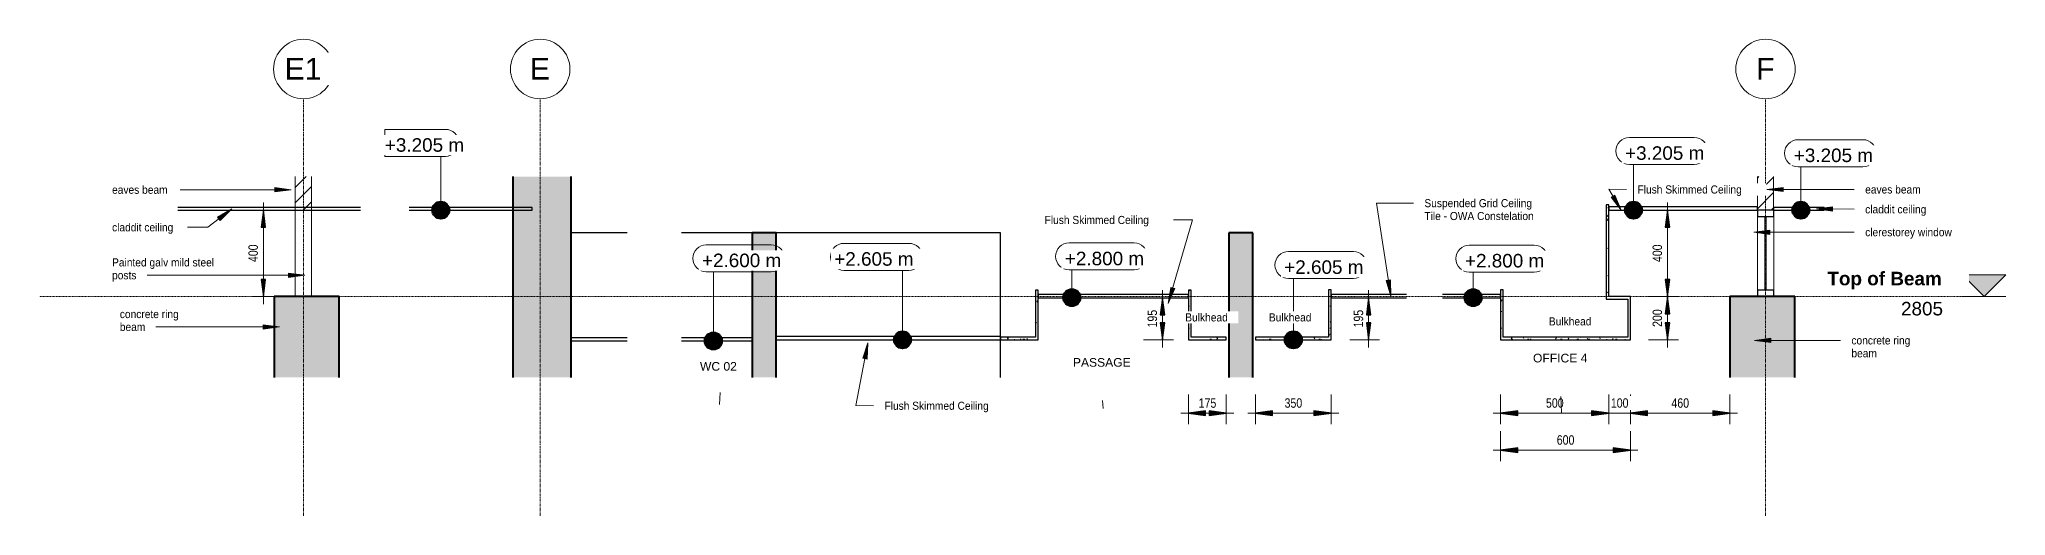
# Model space of a CAD drawing. Header units: millimetres. Extents: x 2814 to 112404, y -27229 to 26301.
# Drawn here: x 103312 to 112404, y 1792 to 3995 of the extents above; entities that cross this region are included whole.
import ezdxf

# ---------------------------------------------------------------- set-up
doc = ezdxf.new("R2010")
doc.units = ezdxf.units.MM
doc.linetypes.add('1000 Dashed', pattern=[2, 1, -1])
doc.linetypes.add('Grid Line', pattern=[22.225, 12.7, -3.175, 3.175, -3.175])
for name, color, linetype, lineweight in [('A-ANNO-DIMS', 211, 'Continuous', 5), ('A-ANNO-DIMS-25', 211, 'Continuous', 5), ('A-AREA-IDEN', 2, 'Continuous', 5), ('A-CLNG', 13, 'Continuous', 9), ('A-CLNG-PATT', 13, 'Continuous', 9), ('A-FLOR-LEVL', 51, 'Continuous', 5), ('A-GLAZ-CURT', 52, 'Continuous', 5), ('A-GLAZ-CWMG', 51, 'Continuous', 5), ('A-WALL', 113, 'Continuous', 9), ('A-WALL-PATT', 111, 'Continuous', 9), ('G-ANNO-DIMS', 111, 'Continuous', 5), ('G-ANNO-TEXT', 231, 'Continuous', 5), ('I-WALL', 2, 'Continuous', 9), ('S-COLS', 52, 'Continuous', 5), ('S-FSTN', 2, 'Continuous', 5), ('S-GRID', 1, 'Continuous', 5), ('S-GRID-IDEN', 1, 'Continuous', 5)]:
    doc.layers.add(name, color=color, linetype=linetype, lineweight=lineweight)
doc.styles.add('Arial_10', font='arial.ttf', dxfattribs={"height": 62.5})
doc.styles.add('Arial_11', font='arial.ttf', dxfattribs={"width": 0.8, "height": 43.75})
doc.styles.add('Arial_12', font='arial.ttf', dxfattribs={"width": 0.9, "height": 37.5})
doc.styles.add('Arial_13', font='arial.ttf', dxfattribs={"height": 40})
doc.styles.add('Arial_9', font='arial.ttf', dxfattribs={"height": 100})
doc.styles.add('Arial_B_1', font='arialbd.ttf', dxfattribs={"height": 62.5})
doc.dimstyles.new('SVA_Arc_Length-1_8mm_BLUE_Arrow_4', dxfattribs={"dimscale": 304.8, "dimtxt": 44.636349, "dimasz": 0.260417, "dimexe": 0.164042, "dimexo": 0.0625, "dimgap": 0.04101, "dimtad": 1, "dimdec": 0, "dimrnd": 5, "dimzin": 0, "dimdsep": 46, "dimtxsty": 'Arial_11', "dimsah": 1, "dimcen": 0.09, "dimdle": 0.114829, "dimazin": 0, "dimtfac": 1, "dimtdec": 4, "dimtix": 1, "dimtmove": 0, "dimatfit": 3, "dimfxl": 0.287073, "dimfxlon": 1, "dimtvp": 1, "dimtfill": 1, "dimtolj": 1, "dimtzin": 0, "dimarcsym": 2})
pattern_1 = [(45, (-3547.91, 5504.12), (-35.35534, 35.35534), [])]
pattern_2 = [(0, (-3547.908, 5504.122), (101.6, 25.4), [8.382, -67.818, 8.382, -67.818, -406.4]), (0, (-3547.908, 5504.122), (101.6, 25.4), [-152.4, 8.382, -144.018, 8.382, -67.818, -177.8]), (0, (-3547.908, 5504.122), (101.6, 25.4), [-381, 8.382, -42.418, 8.382, -118.618]), (120, (-3509.808, 5516.822), (-72.79705, 75.28818), [8.382, -67.818, 8.382, -67.818, -406.4]), (120, (-3509.808, 5516.822), (-72.79705, 75.28818), [-152.4, 8.382, -144.018, 8.382, -67.818, -177.8]), (120, (-3509.808, 5516.822), (-72.79705, 75.28818), [-381, 8.382, -42.418, 8.382, -118.618]), (240, (-3497.108, 5567.622), (-28.80295, -100.68818), [8.382, -67.818, 8.382, -67.818, -406.4]), (240, (-3497.108, 5567.622), (-28.80295, -100.68818), [-152.4, 8.382, -144.018, 8.382, -67.818, -177.8]), (240, (-3497.108, 5567.622), (-28.80295, -100.68818), [-381, 8.382, -42.418, 8.382, -118.618])]

msp = doc.modelspace()

# ---------------------------------------------------------------- texts
at = {"layer": 'A-AREA-IDEN', "char_height": 40, "attachment_point": 1, "style": 'Arial_13'}
for s, insert, width in [('WC 02', (106366.8, 2502.4), 218.46), ('PASSAGE', (108091.3, 2520.8), 330.696), ('OFFICE 4', (110218.7, 2540.6), 310.654)]:
    msp.add_mtext(s, dxfattribs=dict(at, insert=insert, width=width))

# ---------------------------------------------------------------- blocks, each defined once
blk = doc.blocks.new('Structural Connections 1 - Structural Connections 1-1359859-Bulkhead Detail - 03')
at = {"layer": 'S-FSTN', "lineweight": 15}
h = blk.add_hatch(dxfattribs=at)
h.set_pattern_fill('FP_37', color=256, style=0, pattern_type=2)
h.set_pattern_definition(pattern_1)
h.paths.add_polyline_path([(-3277.3, 3205), (-3277.3, 3359.9), (-3352.3, 3359.9), (-3352.3, 3205)])
for p, q in [((-3352.3, 3359.9), (-3352.3, 3205)), ((-3277.3, 3205), (-3277.3, 3359.9)), ((-3352.3, 3205), (-3277.3, 3205))]:
    blk.add_line(p, q, dxfattribs=at)
blk = doc.blocks.new('System Panel - Glazed-1463166-Bulkhead Detail - 03')
at = {"layer": 'A-GLAZ-CURT', "lineweight": 15}
for p, q in [((-3311.4, 3175), (-3317.9, 3175)), ((-3317.9, 3175), (-3317.9, 2835)), ((-3311.4, 2835), (-3311.4, 3175)), ((-3317.9, 2835), (-3311.4, 2835))]:
    blk.add_line(p, q, dxfattribs=at)
blk = doc.blocks.new('Rectangular Mullion - 30x75-1463164-Bulkhead Detail - 03')
at = {"layer": 'A-GLAZ-CWMG', "lineweight": 25}
for p, q in [((-3277.1, 3205), (-3352.1, 3205)), ((-3352.1, 3205), (-3352.1, 3175)), ((-3277.1, 3175), (-3277.1, 3205)), ((-3352.1, 3175), (-3277.1, 3175))]:
    blk.add_line(p, q, dxfattribs=at)
blk = doc.blocks.new('Rectangular Mullion - 30x75-1463165-Bulkhead Detail - 03')
at = {"layer": 'A-GLAZ-CWMG', "lineweight": 25}
for p, q in [((-3277.1, 2835), (-3352.1, 2835)), ((-3352.1, 2835), (-3352.1, 2805)), ((-3277.1, 2805), (-3277.1, 2835)), ((-3352.1, 2805), (-3277.1, 2805))]:
    blk.add_line(p, q, dxfattribs=at)
blk = doc.blocks.new('Rectangular Mullion - 30x75-1460575-Bulkhead Detail - 03')
at = {"layer": 'A-GLAZ-CWMG', "lineweight": 15}
for p, q in [((-3352.1, 3175), (-3352.1, 2835)), ((-3277.1, 3175), (-3277.1, 2835))]:
    blk.add_line(p, q, dxfattribs=at)
blk = doc.blocks.new('Ceilings 12 - Ceilings 2-1452586-Bulkhead Detail - 03')
at = {"layer": 'A-CLNG-PATT', "lineweight": 15}
h = blk.add_hatch(dxfattribs=at)
h.set_pattern_fill('FP_38', color=256, style=0, pattern_type=2)
h.set_pattern_definition(pattern_2)
h.paths.add_polyline_path([(-4539.8, 2605), (-3939.8, 2605), (-3939.8, 2805), (-4039.8, 2805), (-4039.8, 3230), (-4051.8, 3230), (-4051.8, 2793), (-3951.8, 2793), (-3951.8, 2617), (-4527.8, 2617), (-4527.8, 2837), (-4539.8, 2837)])
at = {"layer": 'A-CLNG', "lineweight": 25}
for p, q in [((-4039.8, 3230), (-4051.8, 3230)), ((-4051.8, 3230), (-4051.8, 2793)), ((-4039.8, 2805), (-4039.8, 3230)), ((-4527.8, 2837), (-4539.8, 2837)), ((-4539.8, 2837), (-4539.8, 2605)), ((-4527.8, 2617), (-4527.8, 2837)), ((-4051.8, 2793), (-3951.8, 2793)), ((-3939.8, 2805), (-4039.8, 2805)), ((-3951.8, 2793), (-3951.8, 2617)), ((-3939.8, 2605), (-3939.8, 2805)), ((-4539.8, 2605), (-3939.8, 2605)), ((-3951.8, 2617), (-4527.8, 2617))]:
    blk.add_line(p, q, dxfattribs=at)
blk = doc.blocks.new('Ceilings 11 - Ceilings 2-V26-Bulkhead Detail - 03')
at = {"layer": 'A-CLNG-PATT', "lineweight": 15}
h = blk.add_hatch(dxfattribs=at)
h.set_pattern_fill('FP_38', color=256, style=0, pattern_type=2)
h.set_pattern_definition(pattern_2)
h.paths.add_polyline_path([(-5323.5, 2605), (-5323.5, 2837), (-5335.5, 2837), (-5335.5, 2617), (-5673.5, 2617), (-5673.5, 2605)])
at = {"layer": 'A-CLNG', "lineweight": 25}
for p, q in [((-5323.5, 2837), (-5335.5, 2837)), ((-5335.5, 2837), (-5335.5, 2617)), ((-5323.5, 2605), (-5323.5, 2837)), ((-5673.5, 2617), (-5673.5, 2605)), ((-5335.5, 2617), (-5673.5, 2617)), ((-5673.5, 2605), (-5323.5, 2605))]:
    blk.add_line(p, q, dxfattribs=at)
blk = doc.blocks.new('Structural Connections 1 - Structural Connections 1-V27-Bulkhead Detail - 03')
at = {"layer": 'S-FSTN', "lineweight": 15}
h = blk.add_hatch(dxfattribs=at)
h.set_pattern_fill('FP_37', color=256, style=0, pattern_type=2)
h.set_pattern_definition(pattern_1)
h.paths.add_polyline_path([(-10038.2, 3205), (-10038.2, 3359.9), (-10113.2, 3359.9), (-10113.2, 3205)])
for p, q in [((-10113.2, 3359.9), (-10113.2, 3205)), ((-10038.2, 3205), (-10038.2, 3359.9)), ((-10113.2, 3205), (-10038.2, 3205))]:
    blk.add_line(p, q, dxfattribs=at)
blk = doc.blocks.new('Grid - M_Grid Head - Circle-13408-Bulkhead Detail - 03')
at = {"layer": 'S-GRID-IDEN'}
blk.add_circle((-3314.8, 3857.7), 137.5, dxfattribs=at)
blk = doc.blocks.new('Grid - M_Grid Head - Circle-V38-Bulkhead Detail - 03')
at = {"layer": 'S-GRID-IDEN'}
blk.add_circle((-8980.7, 3857.7), 137.5, dxfattribs=at)
blk = doc.blocks.new('Grid - M_Grid Head - Circle-V39-Bulkhead Detail - 03')
at = {"layer": 'S-GRID-IDEN'}
blk.add_circle((-10075.7, 3857.7), 137.5, dxfattribs=at)
blk = doc.blocks.new('Level - Triangle-14417-Bulkhead Detail - 03')
at = {"layer": 'A-FLOR-LEVL'}
blk.add_hatch(color=256, dxfattribs=at).paths.add_polyline_path([(-2304.4, 2805), (-2404.4, 2905), (-2204.4, 2905)])
for p, q in [((-2404.4, 2905), (-2304.4, 2805)), ((-2404.4, 2905), (-2204.4, 2905)), ((-2204.4, 2905), (-2304.4, 2805)), ((-2304.4, 2805), (-2404.4, 2805)), ((-2304.4, 2805), (-2204.4, 2805))]:
    blk.add_line(p, q, dxfattribs=at)
blk = doc.blocks.new('DIMBLOCK91-Bulkhead Detail - 03')
at = {"layer": 'A-ANNO-DIMS-25', "lineweight": 25}
for points in [[(110669, 2265.4), (110748.3, 2255), (110748.3, 2275.9)], [(111129, 2265.4), (111049.6, 2275.9), (111049.6, 2255)]]:
    blk.add_hatch(color=256, dxfattribs=at).paths.add_polyline_path(points)
at = {"layer": 'A-ANNO-DIMS-25'}
for p, q in [((110669, 2265.4), (110669, 2352.9)), ((111129, 2265.4), (111129, 2352.9)), ((110634, 2265.4), (111164, 2265.4)), ((110669, 2265.4), (110669, 2215.4)), ((111129, 2265.4), (111129, 2215.4))]:
    blk.add_line(p, q, dxfattribs=at)
at = {"layer": 'A-ANNO-DIMS-25', "lineweight": 25}
for p, q in [((110748.3, 2275.9), (110669, 2265.4)), ((110748.3, 2255), (110748.3, 2275.9)), ((111129, 2265.4), (111049.6, 2275.9)), ((111049.6, 2275.9), (111049.6, 2255)), ((110669, 2265.4), (110748.3, 2255)), ((111049.6, 2255), (111129, 2265.4))]:
    blk.add_line(p, q, dxfattribs=at)
at = {"layer": 'A-ANNO-DIMS-25', "color": 0, "insert": (110858.8, 2334.7), "char_height": 43.75, "width": 96.415, "attachment_point": 1, "line_spacing_factor": 0.941778, "style": 'Arial_11', "bg_fill": 3, "box_fill_scale": 1.25, "bg_fill_color": 256, "bg_fill_true_color": 13158600, "bg_fill_transparency": 0}
blk.add_mtext('460', dxfattribs=at)
blk = doc.blocks.new('DIMBLOCK92-Bulkhead Detail - 03')
at = {"layer": 'A-ANNO-DIMS-25', "lineweight": 25}
for points in [[(110569, 2265.4), (110489.6, 2275.9), (110489.6, 2255)], [(110669, 2265.4), (110748.3, 2255), (110748.3, 2275.9)]]:
    blk.add_hatch(color=256, dxfattribs=at).paths.add_polyline_path(points)
for p, q in [((110569, 2265.4), (110489.6, 2275.9)), ((110489.6, 2275.9), (110489.6, 2255)), ((110748.3, 2275.9), (110669, 2265.4)), ((110748.3, 2255), (110748.3, 2275.9)), ((110489.6, 2255), (110569, 2265.4)), ((110669, 2265.4), (110748.3, 2255))]:
    blk.add_line(p, q, dxfattribs=at)
at = {"layer": 'A-ANNO-DIMS-25'}
for p, q in [((110569, 2265.4), (110569, 2352.9)), ((110669, 2265.4), (110669, 2352.9)), ((110428.9, 2265.4), (110809, 2265.4)), ((110569, 2265.4), (110569, 2215.4)), ((110669, 2265.4), (110669, 2215.4))]:
    blk.add_line(p, q, dxfattribs=at)
at = {"layer": 'A-ANNO-DIMS-25', "color": 0, "insert": (110578.8, 2334.7), "char_height": 43.75, "width": 96.415, "attachment_point": 1, "line_spacing_factor": 0.941778, "style": 'Arial_11', "bg_fill": 3, "box_fill_scale": 1.25, "bg_fill_color": 256, "bg_fill_true_color": 13158600, "bg_fill_transparency": 0}
blk.add_mtext('100', dxfattribs=at)
blk = doc.blocks.new('DIMBLOCK93-Bulkhead Detail - 03')
at = {"layer": 'A-ANNO-DIMS-25', "lineweight": 25}
for points in [[(110069, 2094.5), (110148.3, 2084), (110148.3, 2104.9)], [(110669, 2094.5), (110589.6, 2104.9), (110589.6, 2084)]]:
    blk.add_hatch(color=256, dxfattribs=at).paths.add_polyline_path(points)
at = {"layer": 'A-ANNO-DIMS-25'}
for p, q in [((110034, 2094.5), (110704, 2094.5)), ((110069, 2094.5), (110069, 2182)), ((110069, 2094.5), (110069, 2044.5)), ((110669, 2094.5), (110669, 2182)), ((110669, 2094.5), (110669, 2044.5))]:
    blk.add_line(p, q, dxfattribs=at)
at = {"layer": 'A-ANNO-DIMS-25', "lineweight": 25}
for p, q in [((110148.3, 2104.9), (110069, 2094.5)), ((110069, 2094.5), (110148.3, 2084)), ((110148.3, 2084), (110148.3, 2104.9)), ((110669, 2094.5), (110589.6, 2104.9)), ((110589.6, 2104.9), (110589.6, 2084)), ((110589.6, 2084), (110669, 2094.5))]:
    blk.add_line(p, q, dxfattribs=at)
at = {"layer": 'A-ANNO-DIMS-25', "color": 0, "insert": (110328.8, 2163.8), "char_height": 43.75, "width": 96.415, "attachment_point": 1, "line_spacing_factor": 0.941778, "style": 'Arial_11', "bg_fill": 3, "box_fill_scale": 1.25, "bg_fill_color": 256, "bg_fill_true_color": 13158600, "bg_fill_transparency": 0}
blk.add_mtext('600', dxfattribs=at)
blk = doc.blocks.new('DIMBLOCK94-Bulkhead Detail - 03')
at = {"layer": 'A-ANNO-DIMS-25', "lineweight": 25}
for points in [[(110069, 2265.4), (110148.3, 2255), (110148.3, 2275.9)], [(110569, 2265.4), (110489.6, 2275.9), (110489.6, 2255)]]:
    blk.add_hatch(color=256, dxfattribs=at).paths.add_polyline_path(points)
at = {"layer": 'A-ANNO-DIMS-25'}
for p, q in [((110069, 2265.4), (110069, 2352.9)), ((110569, 2265.4), (110569, 2352.9)), ((110034, 2265.4), (110604, 2265.4)), ((110069, 2265.4), (110069, 2215.4)), ((110569, 2265.4), (110569, 2215.4))]:
    blk.add_line(p, q, dxfattribs=at)
at = {"layer": 'A-ANNO-DIMS-25', "lineweight": 25}
for p, q in [((110148.3, 2275.9), (110069, 2265.4)), ((110148.3, 2255), (110148.3, 2275.9)), ((110569, 2265.4), (110489.6, 2275.9)), ((110489.6, 2275.9), (110489.6, 2255)), ((110069, 2265.4), (110148.3, 2255)), ((110489.6, 2255), (110569, 2265.4))]:
    blk.add_line(p, q, dxfattribs=at)
at = {"layer": 'A-ANNO-DIMS-25', "color": 0, "insert": (110278.8, 2334.7), "char_height": 43.75, "width": 96.415, "attachment_point": 1, "line_spacing_factor": 0.941778, "style": 'Arial_11', "bg_fill": 3, "box_fill_scale": 1.25, "bg_fill_color": 256, "bg_fill_true_color": 13158600, "bg_fill_transparency": 0}
blk.add_mtext('500', dxfattribs=at)
blk = doc.blocks.new('DIMBLOCK95-Bulkhead Detail - 03')
at = {"layer": 'A-ANNO-DIMS-25', "lineweight": 25}
for points in [[(110841, 2805), (110830.5, 2725.6), (110851.4, 2725.6)], [(110841, 2605), (110851.4, 2684.4), (110830.5, 2684.4)]]:
    blk.add_hatch(color=256, dxfattribs=at).paths.add_polyline_path(points)
at = {"layer": 'A-ANNO-DIMS-25'}
for p, q in [((110841, 2570), (110841, 2840)), ((110841, 2805), (110753.5, 2805)), ((110841, 2805), (110891, 2805)), ((110841, 2605), (110753.5, 2605)), ((110841, 2605), (110891, 2605))]:
    blk.add_line(p, q, dxfattribs=at)
at = {"layer": 'A-ANNO-DIMS-25', "lineweight": 25}
for p, q in [((110841, 2805), (110830.5, 2725.6)), ((110851.4, 2725.6), (110841, 2805)), ((110830.5, 2725.6), (110851.4, 2725.6)), ((110851.4, 2684.4), (110830.5, 2684.4)), ((110830.5, 2684.4), (110841, 2605)), ((110841, 2605), (110851.4, 2684.4))]:
    blk.add_line(p, q, dxfattribs=at)
at = {"layer": 'A-ANNO-DIMS-25', "color": 0, "insert": (110771.7, 2664.8), "char_height": 43.75, "width": 96.415, "attachment_point": 1, "rotation": 90, "line_spacing_factor": 0.941778, "style": 'Arial_11', "bg_fill": 3, "box_fill_scale": 1.25, "bg_fill_color": 256, "bg_fill_true_color": 13158600, "bg_fill_transparency": 0}
blk.add_mtext('200', dxfattribs=at)
blk = doc.blocks.new('DIMBLOCK96-Bulkhead Detail - 03')
at = {"layer": 'A-ANNO-DIMS-25', "lineweight": 25}
for points in [[(110841, 3205), (110830.5, 3125.6), (110851.4, 3125.6)], [(110841, 2805), (110851.4, 2884.4), (110830.5, 2884.4)]]:
    blk.add_hatch(color=256, dxfattribs=at).paths.add_polyline_path(points)
at = {"layer": 'A-ANNO-DIMS-25'}
for p, q in [((110841, 3205), (110791, 3205)), ((110841, 3240), (110841, 2770)), ((110841, 3205), (110928.5, 3205)), ((110841, 2805), (110753.5, 2805)), ((110841, 2805), (110891, 2805))]:
    blk.add_line(p, q, dxfattribs=at)
at = {"layer": 'A-ANNO-DIMS-25', "lineweight": 25}
for p, q in [((110841, 3205), (110830.5, 3125.6)), ((110851.4, 3125.6), (110841, 3205)), ((110830.5, 3125.6), (110851.4, 3125.6)), ((110851.4, 2884.4), (110830.5, 2884.4)), ((110830.5, 2884.4), (110841, 2805)), ((110841, 2805), (110851.4, 2884.4))]:
    blk.add_line(p, q, dxfattribs=at)
at = {"layer": 'A-ANNO-DIMS-25', "color": 0, "insert": (110771.7, 2964.8), "char_height": 43.75, "width": 96.415, "attachment_point": 1, "rotation": 90, "line_spacing_factor": 0.941778, "style": 'Arial_11', "bg_fill": 3, "box_fill_scale": 1.25, "bg_fill_color": 256, "bg_fill_true_color": 13158600, "bg_fill_transparency": 0}
blk.add_mtext('400', dxfattribs=at)
blk = doc.blocks.new('DIMBLOCK97-Bulkhead Detail - 03')
at = {"layer": 'A-ANNO-DIMS-25', "lineweight": 25}
for points in [[(109458.9, 2800), (109448.4, 2720.6), (109469.3, 2720.6)], [(109458.9, 2605), (109469.3, 2684.4), (109448.4, 2684.4)]]:
    blk.add_hatch(color=256, dxfattribs=at).paths.add_polyline_path(points)
at = {"layer": 'A-ANNO-DIMS-25'}
for p, q in [((109458.9, 2570), (109458.9, 2835)), ((109458.9, 2800), (109371.4, 2800)), ((109458.9, 2800), (109508.9, 2800)), ((109458.9, 2605), (109371.4, 2605)), ((109458.9, 2605), (109508.9, 2605))]:
    blk.add_line(p, q, dxfattribs=at)
at = {"layer": 'A-ANNO-DIMS-25', "lineweight": 25}
for p, q in [((109458.9, 2800), (109448.4, 2720.6)), ((109469.3, 2720.6), (109458.9, 2800)), ((109448.4, 2720.6), (109469.3, 2720.6)), ((109469.3, 2684.4), (109448.4, 2684.4)), ((109448.4, 2684.4), (109458.9, 2605)), ((109458.9, 2605), (109469.3, 2684.4))]:
    blk.add_line(p, q, dxfattribs=at)
at = {"layer": 'A-ANNO-DIMS-25', "color": 0, "insert": (109389.6, 2662.3), "char_height": 43.75, "width": 96.415, "attachment_point": 1, "rotation": 90, "line_spacing_factor": 0.941778, "style": 'Arial_11', "bg_fill": 3, "box_fill_scale": 1.25, "bg_fill_color": 256, "bg_fill_true_color": 13158600, "bg_fill_transparency": 0}
blk.add_mtext('195', dxfattribs=at)
blk = doc.blocks.new('DIMBLOCK98-Bulkhead Detail - 03')
at = {"layer": 'A-ANNO-DIMS-25', "lineweight": 25}
for points in [[(108935.2, 2265.4), (109014.6, 2255), (109014.6, 2275.9)], [(109285.2, 2265.4), (109205.9, 2275.9), (109205.9, 2255)]]:
    blk.add_hatch(color=256, dxfattribs=at).paths.add_polyline_path(points)
at = {"layer": 'A-ANNO-DIMS-25'}
for p, q in [((108935.2, 2265.4), (108935.2, 2352.9)), ((109285.2, 2265.4), (109285.2, 2352.9)), ((108900.2, 2265.4), (109320.2, 2265.4)), ((108935.2, 2265.4), (108935.2, 2215.4)), ((109285.2, 2265.4), (109285.2, 2215.4))]:
    blk.add_line(p, q, dxfattribs=at)
at = {"layer": 'A-ANNO-DIMS-25', "lineweight": 25}
for p, q in [((109014.6, 2275.9), (108935.2, 2265.4)), ((109014.6, 2255), (109014.6, 2275.9)), ((109285.2, 2265.4), (109205.9, 2275.9)), ((109205.9, 2275.9), (109205.9, 2255)), ((108935.2, 2265.4), (109014.6, 2255)), ((109205.9, 2255), (109285.2, 2265.4))]:
    blk.add_line(p, q, dxfattribs=at)
at = {"layer": 'A-ANNO-DIMS-25', "color": 0, "insert": (109070.1, 2334.7), "char_height": 43.75, "width": 96.415, "attachment_point": 1, "line_spacing_factor": 0.941778, "style": 'Arial_11', "bg_fill": 3, "box_fill_scale": 1.25, "bg_fill_color": 256, "bg_fill_true_color": 13158600, "bg_fill_transparency": 0}
blk.add_mtext('350', dxfattribs=at)
blk = doc.blocks.new('DIMBLOCK99-Bulkhead Detail - 03')
at = {"layer": 'A-ANNO-DIMS-25', "lineweight": 25}
for points in [[(108625.6, 2265.4), (108705, 2255), (108705, 2275.9)], [(108800.6, 2265.4), (108721.2, 2275.9), (108721.2, 2255)]]:
    blk.add_hatch(color=256, dxfattribs=at).paths.add_polyline_path(points)
at = {"layer": 'A-ANNO-DIMS-25'}
for p, q in [((108625.6, 2265.4), (108625.6, 2352.9)), ((108800.6, 2265.4), (108800.6, 2352.9)), ((108590.6, 2265.4), (108835.6, 2265.4)), ((108625.6, 2265.4), (108625.6, 2215.4)), ((108800.6, 2265.4), (108800.6, 2215.4))]:
    blk.add_line(p, q, dxfattribs=at)
at = {"layer": 'A-ANNO-DIMS-25', "lineweight": 25}
for p, q in [((108705, 2275.9), (108625.6, 2265.4)), ((108705, 2255), (108705, 2275.9)), ((108800.6, 2265.4), (108721.2, 2275.9)), ((108721.2, 2275.9), (108721.2, 2255)), ((108625.6, 2265.4), (108705, 2255)), ((108721.2, 2255), (108800.6, 2265.4))]:
    blk.add_line(p, q, dxfattribs=at)
at = {"layer": 'A-ANNO-DIMS-25', "color": 0, "insert": (108672.9, 2334.7), "char_height": 43.75, "width": 96.415, "attachment_point": 1, "line_spacing_factor": 0.941778, "style": 'Arial_11', "bg_fill": 3, "box_fill_scale": 1.25, "bg_fill_color": 256, "bg_fill_true_color": 13158600, "bg_fill_transparency": 0}
blk.add_mtext('175', dxfattribs=at)
blk = doc.blocks.new('DIMBLOCK100-Bulkhead Detail - 03')
at = {"layer": 'A-ANNO-DIMS-25', "lineweight": 25}
for points in [[(108505.8, 2800), (108495.4, 2720.6), (108516.3, 2720.6)], [(108505.8, 2605), (108516.3, 2684.4), (108495.4, 2684.4)]]:
    blk.add_hatch(color=256, dxfattribs=at).paths.add_polyline_path(points)
at = {"layer": 'A-ANNO-DIMS-25'}
for p, q in [((108505.8, 2570), (108505.8, 2835)), ((108505.8, 2800), (108418.3, 2800)), ((108505.8, 2800), (108555.8, 2800)), ((108505.8, 2605), (108418.3, 2605)), ((108505.8, 2605), (108555.8, 2605))]:
    blk.add_line(p, q, dxfattribs=at)
at = {"layer": 'A-ANNO-DIMS-25', "lineweight": 25}
for p, q in [((108505.8, 2800), (108495.4, 2720.6)), ((108516.3, 2720.6), (108505.8, 2800)), ((108495.4, 2720.6), (108516.3, 2720.6)), ((108516.3, 2684.4), (108495.4, 2684.4)), ((108495.4, 2684.4), (108505.8, 2605)), ((108505.8, 2605), (108516.3, 2684.4))]:
    blk.add_line(p, q, dxfattribs=at)
at = {"layer": 'A-ANNO-DIMS-25', "color": 0, "insert": (108436.5, 2662.3), "char_height": 43.75, "width": 96.415, "attachment_point": 1, "rotation": 90, "line_spacing_factor": 0.941778, "style": 'Arial_11', "bg_fill": 3, "box_fill_scale": 1.25, "bg_fill_color": 256, "bg_fill_true_color": 13158600, "bg_fill_transparency": 0}
blk.add_mtext('195', dxfattribs=at)
blk = doc.blocks.new('Spot Elevations - SVA_Spot Elevation - plan FFL-52297-Bulkhead Detail - 03')
at = {"layer": 'G-ANNO-DIMS'}
for p, q in [((-6534.9, 3053.5), (-6234.9, 3053.5)), ((-6534.9, 2928.5), (-6234.9, 2928.5))]:
    blk.add_line(p, q, dxfattribs=at)
for centre, start, end in [((-6534.9, 2991), 90, 270), ((-6234.9, 2991), 270, 90)]:
    blk.add_arc(centre, 62.5, start, end, dxfattribs=at)
blk = doc.blocks.new('Spot Elevations - SVA_Spot Elevation - plan FFL-V40-Bulkhead Detail - 03')
at = {"layer": 'G-ANNO-DIMS'}
for p, q in [((-4684.6, 3043.3), (-4384.6, 3043.3)), ((-4684.6, 2918.3), (-4384.6, 2918.3))]:
    blk.add_line(p, q, dxfattribs=at)
for centre, start, end in [((-4684.6, 2980.8), 90, 270), ((-4384.6, 2980.8), 270, 90)]:
    blk.add_arc(centre, 62.5, start, end, dxfattribs=at)
blk = doc.blocks.new('Spot Elevations - SVA_Spot Elevation - plan FFL-V41-Bulkhead Detail - 03')
at = {"layer": 'G-ANNO-DIMS'}
for p, q in [((-7276.1, 3051.4), (-7576.1, 3051.4)), ((-7276.1, 2926.4), (-7576.1, 2926.4))]:
    blk.add_line(p, q, dxfattribs=at)
for centre, start, end in [((-7576.1, 2988.9), 90, 270), ((-7276.1, 2988.9), 270, 90)]:
    blk.add_arc(centre, 62.5, start, end, dxfattribs=at)
blk = doc.blocks.new('Spot Elevations - SVA_Spot Elevation - plan FFL-V42-Bulkhead Detail - 03')
at = {"layer": 'G-ANNO-DIMS'}
for p, q in [((-9699.1, 3453.7), (-9699.1, 3578.7)), ((-9419.3, 3578.7), (-9699.1, 3578.7)), ((-9419.3, 3453.7), (-9699.1, 3453.7))]:
    blk.add_line(p, q, dxfattribs=at)
blk.add_arc((-9419.3, 3516.2), 62.5, 270, 90, dxfattribs=at)
blk = doc.blocks.new('DIMBLOCK101-Bulkhead Detail - 03')
at = {"layer": 'A-ANNO-DIMS-25', "lineweight": 25}
for points in [[(104348.1, 3205), (104337.6, 3125.6), (104358.5, 3125.6)], [(104348.1, 2805), (104358.5, 2884.4), (104337.6, 2884.4)]]:
    blk.add_hatch(color=256, dxfattribs=at).paths.add_polyline_path(points)
at = {"layer": 'A-ANNO-DIMS-25'}
for p, q in [((104348.1, 3205), (104298.1, 3205)), ((104348.1, 3240), (104348.1, 2770)), ((104348.1, 3205), (104435.6, 3205)), ((104348.1, 2805), (104298.1, 2805)), ((104348.1, 2805), (104435.6, 2805))]:
    blk.add_line(p, q, dxfattribs=at)
at = {"layer": 'A-ANNO-DIMS-25', "lineweight": 25}
for p, q in [((104348.1, 3205), (104337.6, 3125.6)), ((104358.5, 3125.6), (104348.1, 3205)), ((104337.6, 3125.6), (104358.5, 3125.6)), ((104358.5, 2884.4), (104337.6, 2884.4)), ((104337.6, 2884.4), (104348.1, 2805)), ((104348.1, 2805), (104358.5, 2884.4))]:
    blk.add_line(p, q, dxfattribs=at)
at = {"layer": 'A-ANNO-DIMS-25', "color": 0, "insert": (104278.8, 2964.8), "char_height": 43.75, "width": 96.415, "attachment_point": 1, "rotation": 90, "line_spacing_factor": 0.941778, "style": 'Arial_11', "bg_fill": 3, "box_fill_scale": 1.25, "bg_fill_color": 256, "bg_fill_true_color": 13158600, "bg_fill_transparency": 0}
blk.add_mtext('400', dxfattribs=at)

# ---------------------------------------------------------------- dimensions: what is measured, and where the dimension line sits
at = {"layer": 'A-ANNO-DIMS'}
for base, p1, p2, override, picture, middle in [((108800.6, 2265.4), (108625.6, 2352.9), (108800.6, 2352.9), {"dimpost": '<>', "dimfxl": 175}, 'DIMBLOCK99-Bulkhead Detail - 03', (108713.1, 2300.2)), ((109285.2, 2265.4), (108935.2, 2352.9), (109285.2, 2352.9), {"dimpost": '<>', "dimfxl": 350}, 'DIMBLOCK98-Bulkhead Detail - 03', (109110.2, 2300.3)), ((111129, 2265.4), (110669, 2352.9), (111129, 2352.9), {"dimpost": '<>', "dimfxl": 460}, 'DIMBLOCK91-Bulkhead Detail - 03', (110899, 2300.2))]:
    dim = msp.add_linear_dim(base=base, p1=p1, p2=p2, dimstyle='SVA_Arc_Length-1_8mm_BLUE_Arrow_4', override=override, dxfattribs=at)
    dim.commit()
    dim.dimension.update_dxf_attribs({"geometry": picture, "text_midpoint": middle})

# ---------------------------------------------------------------- hatches: boundary and pattern name
at = {"layer": 'A-CLNG-PATT', "lineweight": 15}
h = msp.add_hatch(dxfattribs=at)
h.set_pattern_fill('FP_38', color=256, style=0, pattern_type=2)
h.set_pattern_definition([(0, (111060.873, 5504.122), (101.6, 25.4), [8.382, -67.818, 8.382, -67.818, -406.4]), (0, (111060.873, 5504.122), (101.6, 25.4), [-152.4, 8.382, -144.018, 8.382, -67.818, -177.8]), (0, (111060.873, 5504.122), (101.6, 25.4), [-381, 8.382, -42.418, 8.382, -118.618]), (120, (111098.973, 5516.822), (-72.79705, 75.28818), [8.382, -67.818, 8.382, -67.818, -406.4]), (120, (111098.973, 5516.822), (-72.79705, 75.28818), [-152.4, 8.382, -144.018, 8.382, -67.818, -177.8]), (120, (111098.973, 5516.822), (-72.79705, 75.28818), [-381, 8.382, -42.418, 8.382, -118.618]), (240, (111111.673, 5567.622), (-28.80295, -100.68818), [8.382, -67.818, 8.382, -67.818, -406.4]), (240, (111111.673, 5567.622), (-28.80295, -100.68818), [-152.4, 8.382, -144.018, 8.382, -67.818, -177.8]), (240, (111111.673, 5567.622), (-28.80295, -100.68818), [-381, 8.382, -42.418, 8.382, -118.618])])
h.paths.add_polyline_path([(108800.6, 2605), (108800.6, 2617), (108637.6, 2617), (108637.6, 2835), (108625.6, 2835), (108625.6, 2605)])
h.paths.add_polyline_path([(107931, 2605), (107931, 2835), (107919, 2835), (107919, 2617), (107756, 2617), (107756, 2605)])
at = {"layer": 'A-WALL-PATT', "lineweight": 25}
h = msp.add_hatch(color=9, dxfattribs=at)
edge = h.paths.add_edge_path()
edge.add_line((105771.1, 2431.6), (105771.1, 3359.9))
edge.add_line((105771.1, 3359.9), (105501.1, 3359.9))
edge.add_line((105501.1, 3359.9), (105501.1, 2431.6))
h = msp.add_hatch(color=9, dxfattribs=at)
edge = h.paths.add_edge_path()
edge.add_line((106718.8, 2431.6), (106718.8, 3100))
edge.add_line((106718.8, 3100), (106608.8, 3100))
edge.add_line((106608.8, 3100), (106608.8, 2431.6))
h = msp.add_hatch(color=9, dxfattribs=at)
edge = h.paths.add_edge_path()
edge.add_line((108922.8, 2431.6), (108922.8, 3100))
edge.add_line((108922.8, 3100), (108812.8, 3100))
edge.add_line((108812.8, 3100), (108812.8, 2431.6))
h = msp.add_hatch(color=9, dxfattribs=at)
edge = h.paths.add_edge_path()
edge.add_line((104698.1, 2431.6), (104698.1, 2805))
edge.add_line((104698.1, 2805), (104398.1, 2805))
edge.add_line((104398.1, 2805), (104398.1, 2431.6))
h = msp.add_hatch(color=9, dxfattribs=at)
edge = h.paths.add_edge_path()
edge.add_line((111429, 2431.6), (111429, 2805))
edge.add_line((111429, 2805), (111129, 2805))
edge.add_line((111129, 2805), (111129, 2431.6))
at = {"layer": 'G-ANNO-DIMS', "lineweight": 40}
h = msp.add_hatch(color=256, dxfattribs=at)
edge = h.paths.add_edge_path()
edge.add_arc((105168.3, 3205), 39.7, 0, 360)
h = msp.add_hatch(color=256, dxfattribs=at)
edge = h.paths.add_edge_path()
edge.add_arc((111457.1, 3205), 39.7, 0, 360)
h = msp.add_hatch(color=256, dxfattribs=at)
edge = h.paths.add_edge_path()
edge.add_arc((108086.4, 2800), 39.7, 0, 360)
h = msp.add_hatch(color=256, dxfattribs=at)
edge = h.paths.add_edge_path()
edge.add_arc((109941.7, 2800), 39.7, 0, 360)
h = msp.add_hatch(color=256, dxfattribs=at)
edge = h.paths.add_edge_path()
edge.add_arc((106428.9, 2600), 39.7, 0, 360)
h = msp.add_hatch(color=256, dxfattribs=at)
edge = h.paths.add_edge_path()
edge.add_arc((107303.5, 2605), 39.7, 0, 360)
h = msp.add_hatch(color=256, dxfattribs=at)
edge = h.paths.add_edge_path()
edge.add_arc((109110.7, 2605), 39.7, 0, 360)
at = {"layer": 'G-ANNO-TEXT'}
for points in [[(104475.9, 3299.3), (104400.9, 3309.2), (104400.9, 3289.4)], [(110625.8, 3204.6), (110596.9, 3274.5), (110579.8, 3264.6)], [(104201.9, 3211.2), (104136.6, 3173.2), (104148.7, 3157.5)], [(111529, 3211.2), (111603.8, 3200.3), (111604.1, 3220.1)], [(111239.4, 3103), (111314.4, 3093.1), (111314.4, 3112.9)], [(104422.5, 2664.7), (104347.5, 2674.6), (104347.5, 2654.8)], [(107143.8, 2591.9), (107119.9, 2520.2), (107139.3, 2516.4)], [(111243.6, 2602.5), (111318.6, 2592.7), (111318.6, 2612.4)]]:
    msp.add_hatch(color=7, dxfattribs=at).paths.add_polyline_path(points)

# ---------------------------------------------------------------- linework, layer by layer
at = {"layer": 'A-AREA-IDEN'}
for p, q in [((106460.5, 2361.6), (106457.8, 2305.3)), ((108231.1, 2286.8), (108228.5, 2323.8))]:
    msp.add_line(p, q, dxfattribs=at)
at = {"layer": 'A-CLNG', "lineweight": 25}
for p, q in [((104797.9, 3217), (103952, 3217)), ((103952, 3205), (104797.9, 3205)), ((105590.6, 3217), (105021.5, 3217)), ((105021.5, 3205), (105590.6, 3205)), ((105590.6, 3205), (105590.6, 3217)), ((111256.5, 3220), (110569, 3220)), ((110569, 3220), (110569, 3205)), ((110569, 3205), (111256.5, 3205)), ((111256.5, 3205), (111256.5, 3220)), ((111564.4, 3217), (111331.5, 3217)), ((111331.5, 3217), (111331.5, 3205)), ((111331.5, 3205), (111564.4, 3205)), ((107931, 2835), (107919, 2835)), ((107919, 2835), (107919, 2617)), ((107931, 2605), (107931, 2835)), ((108637.6, 2835), (108625.6, 2835)), ((108625.6, 2835), (108625.6, 2605)), ((108637.6, 2617), (108637.6, 2835)), ((108625.6, 2815), (107931, 2815)), ((107931, 2815), (107931, 2800)), ((107931, 2800), (108625.6, 2800)), ((108625.6, 2800), (108625.6, 2815)), ((109633.5, 2815), (109285.2, 2815)), ((109285.2, 2815), (109285.2, 2800)), ((109285.2, 2800), (109633.5, 2800)), ((110069.2, 2815), (109799.7, 2815)), ((109799.7, 2800), (110069.2, 2800)), ((110069.2, 2800), (110069.2, 2815)), ((106030.4, 2615), (105771.1, 2615)), ((105771.1, 2600), (106030.4, 2600)), ((106608.8, 2615), (106280.8, 2615)), ((106280.8, 2600), (106608.8, 2600)), ((107756, 2620), (106718.8, 2620)), ((106718.8, 2605), (107756, 2605)), ((107756, 2605), (107756, 2620)), ((107919, 2617), (107756, 2617)), ((107756, 2617), (107756, 2605)), ((107756, 2605), (107931, 2605)), ((108625.6, 2605), (108800.6, 2605)), ((108800.6, 2617), (108637.6, 2617)), ((108800.6, 2605), (108800.6, 2617))]:
    msp.add_line(p, q, dxfattribs=at)
at = {"layer": 'A-WALL', "lineweight": 35}
for p, q in [((105501.1, 3359.9), (105501.1, 2431.6)), ((105771.1, 2431.6), (105771.1, 3359.9)), ((106608.8, 3100), (106608.8, 2431.6)), ((106718.8, 3100), (106608.8, 3100)), ((106718.8, 2431.6), (106718.8, 3100)), ((108812.8, 3100), (108812.8, 2431.6)), ((108922.8, 3100), (108812.8, 3100)), ((108922.8, 2431.6), (108922.8, 3100))]:
    msp.add_line(p, q, dxfattribs=at)
at = {"layer": 'A-WALL', "lineweight": 25}
for p, q in [((106030.4, 3100), (105771.1, 3100)), ((106608.8, 3100), (106280.8, 3100)), ((107755.8, 3100), (106718.8, 3100)), ((107755.8, 2620), (107755.8, 3100)), ((107755.8, 2431.6), (107755.8, 2605))]:
    msp.add_line(p, q, dxfattribs=at)
at = {"layer": 'G-ANNO-DIMS'}
for p, q in [((105168.3, 3453.7), (105177, 3453.7)), ((105168.3, 3205), (105168.3, 3453.7)), ((110683.5, 3416.2), (110676.9, 3416.2)), ((110683.5, 3205), (110683.5, 3416.2)), ((111457.1, 3205), (111457.1, 3405.9)), ((106428.9, 2919.8), (106408.6, 2919.8)), ((106428.9, 2600), (106428.9, 2919.8)), ((107303.5, 2926.4), (107320.2, 2926.4)), ((107303.5, 2605), (107303.5, 2926.4)), ((108086.4, 2800), (108086.4, 2928.5)), ((109941.7, 2918.3), (109936.7, 2918.3)), ((109941.7, 2800), (109941.7, 2918.3)), ((109110.7, 2888.7), (109100.7, 2888.7)), ((109110.7, 2605), (109110.7, 2888.7))]:
    msp.add_line(p, q, dxfattribs=at)
at = {"layer": 'G-ANNO-DIMS', "lineweight": 40}
for centre in [(105168.3, 3205), (111457.1, 3205), (108086.4, 2800), (109941.7, 2800), (106428.9, 2600), (107303.5, 2605), (109110.7, 2605)]:
    msp.add_circle(centre, 39.7, dxfattribs=at)
at = {"layer": 'G-ANNO-TEXT', "color": 7}
for p, q in [((104004.4, 3299.3), (103950.7, 3299.3)), ((104475.9, 3299.3), (104004.4, 3299.3)), ((104475.9, 3299.3), (104400.9, 3309.2)), ((104400.9, 3309.2), (104400.9, 3289.4)), ((104400.9, 3289.4), (104475.9, 3299.3)), ((110569.8, 3301.6), (110651.3, 3300.7)), ((110625.8, 3204.6), (110569.8, 3301.6)), ((110596.9, 3274.5), (110579.8, 3264.6)), ((110625.8, 3204.6), (110596.9, 3274.5)), ((111375.1, 3290.8), (111375.1, 3310.5)), ((104201.9, 3211.2), (104091.2, 3125.6)), ((104201.9, 3211.2), (104136.6, 3173.2)), ((104148.7, 3157.5), (104201.9, 3211.2)), ((109494.7, 3237.4), (109665.8, 3237.4)), ((110579.8, 3264.6), (110625.8, 3204.6)), ((111604.1, 3220.1), (111529, 3211.2)), ((111529, 3211.2), (111603.8, 3200.3)), ((111529, 3211.2), (111703.9, 3208.9)), ((111603.8, 3200.3), (111604.1, 3220.1)), ((103980.5, 3125.6), (103979, 3125.6)), ((104091.2, 3125.6), (103980.5, 3125.6)), ((104136.6, 3173.2), (104148.7, 3157.5)), ((108503.7, 3159.6), (108495, 3159.6)), ((108643.7, 3159.6), (108503.7, 3159.6)), ((111314.4, 3112.9), (111239.4, 3103)), ((111239.4, 3103), (111314.4, 3093.1)), ((111239.4, 3103), (111703.9, 3103)), ((111314.4, 3093.1), (111314.4, 3112.9)), ((104184.4, 2903.8), (103810.8, 2903.8)), ((104095.1, 2664.7), (103851.2, 2664.7)), ((104422.5, 2664.7), (104095.1, 2664.7)), ((104422.5, 2664.7), (104347.5, 2674.6)), ((104347.5, 2674.6), (104347.5, 2654.8)), ((104347.5, 2654.8), (104422.5, 2664.7)), ((107143.8, 2591.9), (107087.8, 2301.1)), ((107143.8, 2591.9), (107119.9, 2520.2)), ((107139.3, 2516.4), (107143.8, 2591.9)), ((111318.6, 2612.4), (111243.6, 2602.5)), ((111243.6, 2602.5), (111318.6, 2592.7)), ((111243.6, 2602.5), (111640.3, 2602.5)), ((111318.6, 2592.7), (111318.6, 2612.4)), ((107119.9, 2520.2), (107139.3, 2516.4)), ((107087.8, 2301.1), (107169.2, 2300.1))]:
    msp.add_line(p, q, dxfattribs=at)
at = {"layer": 'I-WALL', "lineweight": 35}
for p, q in [((104698.1, 2805), (104398.1, 2805)), ((104398.1, 2805), (104398.1, 2431.6)), ((104698.1, 2431.6), (104698.1, 2805)), ((111429, 2805), (111129, 2805)), ((111129, 2805), (111129, 2431.6)), ((111429, 2431.6), (111429, 2805))]:
    msp.add_line(p, q, dxfattribs=at)
at = {"layer": 'S-COLS', "lineweight": 15}
for p, q in [((104495.6, 3205), (104495.6, 2805)), ((104570.6, 2805), (104570.6, 3205)), ((111256.5, 3205), (111256.5, 2805))]:
    msp.add_line(p, q, dxfattribs=at)
at = {"layer": 'S-GRID', "linetype": 'Grid Line'}
for p, q in [((104533.1, 1791.6), (104533.1, 3720.2)), ((105628.1, 1791.6), (105628.1, 3720.2)), ((111294, 1791.6), (111294, 3720.2))]:
    msp.add_line(p, q, dxfattribs=at)

# ---------------------------------------------------------------- block references
at = {"layer": 'A-CLNG', "lineweight": 25}
for name in ['Ceilings 12 - Ceilings 2-1452586-Bulkhead Detail - 03', 'Ceilings 11 - Ceilings 2-V26-Bulkhead Detail - 03']:
    msp.add_blockref(name, (114608.8, 0), dxfattribs=at)
at = {"layer": 'A-FLOR-LEVL'}
msp.add_blockref('Level - Triangle-14417-Bulkhead Detail - 03', (114608.8, 0), dxfattribs=at)
at = {"layer": 'A-GLAZ-CURT', "lineweight": 15}
msp.add_blockref('System Panel - Glazed-1463166-Bulkhead Detail - 03', (114608.8, 0), dxfattribs=at)
at = {"layer": 'A-GLAZ-CWMG', "lineweight": 15}
for name in ['Rectangular Mullion - 30x75-1463164-Bulkhead Detail - 03', 'Rectangular Mullion - 30x75-1460575-Bulkhead Detail - 03', 'Rectangular Mullion - 30x75-1463165-Bulkhead Detail - 03']:
    msp.add_blockref(name, (114608.8, 0), dxfattribs=at)
at = {"layer": 'G-ANNO-DIMS'}
for name, p in [('Spot Elevations - SVA_Spot Elevation - plan FFL-V42-Bulkhead Detail - 03', (114608.8, 0)), ('Spot Elevations - SVA_Spot Elevation - plan FFL-V40-Bulkhead Detail - 03', (115349, 497.9)), ('Spot Elevations - SVA_Spot Elevation - plan FFL-V40-Bulkhead Detail - 03', (116129.2, 487.5)), ('Spot Elevations - SVA_Spot Elevation - plan FFL-52297-Bulkhead Detail - 03', (112931, -8.7)), ('Spot Elevations - SVA_Spot Elevation - plan FFL-V41-Bulkhead Detail - 03', (114608.8, 0)), ('Spot Elevations - SVA_Spot Elevation - plan FFL-52297-Bulkhead Detail - 03', (114608.8, 0)), ('Spot Elevations - SVA_Spot Elevation - plan FFL-52297-Bulkhead Detail - 03', (115623.1, -39.8)), ('Spot Elevations - SVA_Spot Elevation - plan FFL-V40-Bulkhead Detail - 03', (114608.8, 0))]:
    msp.add_blockref(name, p, dxfattribs=at)
at = {"layer": 'S-FSTN', "lineweight": 15}
for name in ['Structural Connections 1 - Structural Connections 1-V27-Bulkhead Detail - 03', 'Structural Connections 1 - Structural Connections 1-1359859-Bulkhead Detail - 03']:
    msp.add_blockref(name, (114608.8, 0), dxfattribs=at)
at = {"layer": 'S-GRID-IDEN'}
for name in ['Grid - M_Grid Head - Circle-V39-Bulkhead Detail - 03', 'Grid - M_Grid Head - Circle-V38-Bulkhead Detail - 03', 'Grid - M_Grid Head - Circle-13408-Bulkhead Detail - 03']:
    msp.add_blockref(name, (114608.8, 0), dxfattribs=at)

msp.set_redraw_order([(e.dxf.handle, doc.entitydb.next_handle()) for e in msp.query("TEXT MTEXT ATTDEF DIMENSION ARC_DIMENSION")])  # texts and dimensions are drawn at this point

# ---------------------------------------------------------------- next in the draw order: texts
at = {"layer": 'A-FLOR-LEVL', "insert": (111580.1, 2919.8), "char_height": 62.5, "width": 639.346, "attachment_point": 1, "style": 'Arial_B_1', "bg_fill": 3, "box_fill_scale": 1.25, "bg_fill_color": 256, "bg_fill_true_color": 13158600, "bg_fill_transparency": 0}
msp.add_mtext('Top of Beam', dxfattribs=at)
at = {"layer": 'G-ANNO-DIMS', "char_height": 62.5, "width": 437.688, "attachment_point": 1, "line_spacing_factor": 0.941778, "style": 'Arial_10', "bg_fill": 3, "box_fill_scale": 1.25, "bg_fill_color": 256, "bg_fill_true_color": 13158600, "bg_fill_transparency": 0}
for s, insert in [('+3.205 m', (104909.7, 3537.7)), ('+3.205 m', (110644.5, 3500.3)), ('+3.205 m', (111424.7, 3489.9)), ('+2.600 m', (106376.2, 3003.9)), ('+2.605 m', (106987.8, 3010.5)), ('+2.800 m', (108054.1, 3012.5)), ('+2.800 m', (109904.3, 3002.4)), ('+2.605 m', (109068.4, 2972.8))]:
    msp.add_mtext(s, dxfattribs=dict(at, insert=insert))
at = {"layer": 'G-ANNO-TEXT', "color": 7, "char_height": 37.5, "attachment_point": 1, "style": 'Arial_12', "bg_fill": 3, "box_fill_scale": 1.25, "bg_fill_color": 256, "bg_fill_true_color": 13158600, "bg_fill_transparency": 0}
for s, insert, width in [('eaves beam', (103648.4, 3318.1), 304.842), ('Suspended Grid Ceiling ', (109716.6, 3256.2), 615.095), ('claddit ceiling', (111754.7, 3227.6), 339.114), ('claddit ceiling', (103648.4, 3144.3), 339.114), ('clerestorey window', (111754.7, 3121.8), 481.614), ('concrete ring ', (103684.3, 2743), 346.329), ('Bulkhead', (108610.9, 2727.7), 236.297), ('Bulkhead', (108997.7, 2727.7), 236.297), ('Bulkhead', (110292.3, 2709.3), 236.297), ('concrete ring ', (111691.1, 2621.3), 346.329), ('Flush Skimmed Ceiling', (107220, 2318.9), 586.234)]:
    msp.add_mtext(s, dxfattribs=dict(at, insert=insert, width=width))
at = {"layer": 'S-GRID-IDEN', "char_height": 100, "attachment_point": 1, "style": 'Arial_9', "bg_fill": 3, "box_fill_scale": 1.25, "bg_fill_color": 256, "bg_fill_true_color": 13158600, "bg_fill_transparency": 0}
for s, insert, width in [('E1', (104446.2, 3909.1), 208.439), ('E', (105580.1, 3909.1), 114.24), ('F', (111250.1, 3909.1), 104.219)]:
    msp.add_mtext(s, dxfattribs=dict(at, insert=insert, width=width))

# ---------------------------------------------------------------- next in the draw order: dimensions: what is measured, and where the dimension line sits
at = {"layer": 'A-ANNO-DIMS'}
dim = msp.add_linear_dim(base=(110669, 2265.4), p1=(110569, 2352.9), p2=(110669, 2352.9), dimstyle='SVA_Arc_Length-1_8mm_BLUE_Arrow_4', override={"dimpost": '<>', "dimfxl": 100}, dxfattribs=at)
dim.commit()
dim.dimension.update_dxf_attribs({"geometry": 'DIMBLOCK92-Bulkhead Detail - 03', "text_midpoint": (110619, 2300.2)})

# ---------------------------------------------------------------- next in the draw order: linework, layer by layer
at = {"layer": 'G-ANNO-TEXT', "color": 7}
msp.add_line((109561.9, 2807.4), (109560, 2883), dxfattribs=at)

# ---------------------------------------------------------------- next in the draw order: texts
at = {"layer": 'A-FLOR-LEVL', "insert": (111920.5, 2780.6), "char_height": 62.5, "width": 232.489, "attachment_point": 1, "style": 'Arial_10', "bg_fill": 3, "box_fill_scale": 1.25, "bg_fill_color": 256, "bg_fill_true_color": 13158600, "bg_fill_transparency": 0}
msp.add_mtext('2805', dxfattribs=at)
at = {"layer": 'G-ANNO-TEXT', "color": 7, "char_height": 37.5, "attachment_point": 1, "style": 'Arial_12', "bg_fill": 3, "box_fill_scale": 1.25, "bg_fill_color": 256, "bg_fill_true_color": 13158600, "bg_fill_transparency": 0}
for s, insert, width in [('Tile - OWA Constelation', (109716.6, 3196.6), 615.095), ('beam', (103684.3, 2683.5), 140.696), ('beam', (111691.1, 2561.7), 140.696)]:
    msp.add_mtext(s, dxfattribs=dict(at, insert=insert, width=width))

# ---------------------------------------------------------------- next in the draw order: dimensions: what is measured, and where the dimension line sits
at = {"layer": 'A-ANNO-DIMS'}
dim = msp.add_linear_dim(base=(110669, 2094.5), p1=(110069, 2182), p2=(110669, 2182), dimstyle='SVA_Arc_Length-1_8mm_BLUE_Arrow_4', override={"dimpost": '<>', "dimfxl": 600}, dxfattribs=at)
dim.commit()
dim.dimension.update_dxf_attribs({"geometry": 'DIMBLOCK93-Bulkhead Detail - 03', "text_midpoint": (110369, 2129.3)})

# ---------------------------------------------------------------- next in the draw order: linework, layer by layer
at = {"layer": 'A-FLOR-LEVL', "linetype": '1000 Dashed'}
msp.add_line((103312.1, 2805), (112204.4, 2805), dxfattribs=at)

# ---------------------------------------------------------------- next in the draw order: dimensions: what is measured, and where the dimension line sits
at = {"layer": 'A-ANNO-DIMS'}
dim = msp.add_linear_dim(base=(110569, 2265.4), p1=(110069, 2352.9), p2=(110569, 2352.9), dimstyle='SVA_Arc_Length-1_8mm_BLUE_Arrow_4', override={"dimpost": '<>', "dimfxl": 500}, dxfattribs=at)
dim.commit()
dim.dimension.update_dxf_attribs({"geometry": 'DIMBLOCK94-Bulkhead Detail - 03', "text_midpoint": (110319, 2300.2)})

# ---------------------------------------------------------------- next in the draw order: linework, layer by layer
at = {"layer": 'A-AREA-IDEN'}
msp.add_line((110350.4, 2265.5), (110347.7, 2343.5), dxfattribs=at)

# ---------------------------------------------------------------- next in the draw order: dimensions: what is measured, and where the dimension line sits
at = {"layer": 'A-ANNO-DIMS'}
for base, p1, p2, override, picture, middle in [((104348.1, 2805), (104435.6, 3205), (104435.6, 2805), {"dimpost": '<>', "dimfxl": 400}, 'DIMBLOCK101-Bulkhead Detail - 03', (104313.3, 3005)), ((108505.8, 2800), (108418.3, 2605), (108418.3, 2800), {"dimpost": '<>', "dimfxl": 195}, 'DIMBLOCK100-Bulkhead Detail - 03', (108471, 2702.5)), ((109458.9, 2800), (109371.4, 2605), (109371.4, 2800), {"dimpost": '<>', "dimfxl": 195}, 'DIMBLOCK97-Bulkhead Detail - 03', (109424, 2702.5)), ((110841, 2805), (110753.5, 2605), (110753.5, 2805), {"dimpost": '<>', "dimfxl": 200}, 'DIMBLOCK95-Bulkhead Detail - 03', (110806.2, 2705))]:
    dim = msp.add_linear_dim(base=base, p1=p1, p2=p2, angle=90, dimstyle='SVA_Arc_Length-1_8mm_BLUE_Arrow_4', override=override, dxfattribs=at)
    dim.commit()
    dim.dimension.update_dxf_attribs({"geometry": picture, "text_midpoint": middle})

# ---------------------------------------------------------------- next in the draw order: hatches: boundary and pattern name
at = {"layer": 'G-ANNO-TEXT'}
for points in [[(104539.5, 2903.8), (104464.5, 2913.7), (104464.5, 2893.9)], [(108532.2, 2772.7), (108562.5, 2842), (108543.5, 2847.5)], [(109561.9, 2807.4), (109560, 2883), (109540.5, 2880)]]:
    msp.add_hatch(color=7, dxfattribs=at).paths.add_polyline_path(points)

# ---------------------------------------------------------------- next in the draw order: linework, layer by layer
at = {"layer": 'G-ANNO-TEXT', "color": 7}
for p, q in [((109561.9, 2807.4), (109494.7, 3237.4)), ((108532.2, 2772.7), (108643.7, 3159.6)), ((104539.5, 2903.8), (104464.5, 2913.7)), ((104464.5, 2913.7), (104464.5, 2893.9)), ((104539.5, 2903.8), (104184.4, 2903.8)), ((104464.5, 2893.9), (104539.5, 2903.8)), ((108543.5, 2847.5), (108532.2, 2772.7)), ((108532.2, 2772.7), (108562.5, 2842)), ((108562.5, 2842), (108543.5, 2847.5)), ((109560, 2883), (109540.5, 2880)), ((109540.5, 2880), (109561.9, 2807.4))]:
    msp.add_line(p, q, dxfattribs=at)

# ---------------------------------------------------------------- next in the draw order: dimensions: what is measured, and where the dimension line sits
at = {"layer": 'A-ANNO-DIMS'}
dim = msp.add_linear_dim(base=(110841, 2805), p1=(110928.5, 3205), p2=(110753.5, 2805), angle=90, dimstyle='SVA_Arc_Length-1_8mm_BLUE_Arrow_4', override={"dimpost": '<>', "dimfxl": 436.60623}, dxfattribs=at)
dim.commit()
dim.dimension.update_dxf_attribs({"geometry": 'DIMBLOCK96-Bulkhead Detail - 03', "text_midpoint": (110806.2, 3005)})

# ---------------------------------------------------------------- next in the draw order: hatches: boundary and pattern name
at = {"layer": 'G-ANNO-DIMS', "lineweight": 40}
h = msp.add_hatch(color=256, dxfattribs=at)
edge = h.paths.add_edge_path()
edge.add_arc((110683.5, 3205), 39.7, 0, 360)

# ---------------------------------------------------------------- next in the draw order: linework, layer by layer
msp.add_circle((110683.5, 3205), 39.7, dxfattribs=at)

# ---------------------------------------------------------------- next in the draw order: texts
at = {"layer": 'G-ANNO-TEXT', "color": 7, "char_height": 37.5, "attachment_point": 1, "style": 'Arial_12', "bg_fill": 3, "box_fill_scale": 1.25, "bg_fill_color": 256, "bg_fill_true_color": 13158600, "bg_fill_transparency": 0}
for s, insert, width in [('Flush Skimmed Ceiling', (107960.5, 3178.4), 586.234), ('Painted galv mild steel ', (103648.4, 2982.1), 580.823)]:
    msp.add_mtext(s, dxfattribs=dict(at, insert=insert, width=width))

# ---------------------------------------------------------------- next in the draw order: texts
for s, insert, width in [('Flush Skimmed Ceiling', (110702.1, 3319.4), 586.234), ('posts', (103648.4, 2922.5), 135.285)]:
    msp.add_mtext(s, dxfattribs=dict(at, insert=insert, width=width))

# ---------------------------------------------------------------- next in the draw order: hatches: boundary and pattern name
at = {"layer": 'G-ANNO-TEXT'}
msp.add_hatch(color=7, dxfattribs=at).paths.add_polyline_path([(111300.1, 3300.7), (111375.1, 3290.8), (111375.1, 3310.5)])

# ---------------------------------------------------------------- next in the draw order: linework, layer by layer
at = {"layer": 'G-ANNO-TEXT', "color": 7}
for p, q in [((111375.1, 3310.5), (111300.1, 3300.7)), ((111300.1, 3300.7), (111375.1, 3290.8)), ((111300.1, 3300.7), (111703.9, 3300.7))]:
    msp.add_line(p, q, dxfattribs=at)

# ---------------------------------------------------------------- next in the draw order: texts
at = {"layer": 'G-ANNO-TEXT', "color": 7, "insert": (111754.7, 3319.4), "char_height": 37.5, "width": 304.842, "attachment_point": 1, "style": 'Arial_12', "bg_fill": 3, "box_fill_scale": 1.25, "bg_fill_color": 256, "bg_fill_true_color": 13158600, "bg_fill_transparency": 0}
msp.add_mtext('eaves beam', dxfattribs=at)

doc.saveas('drawing.dxf')
